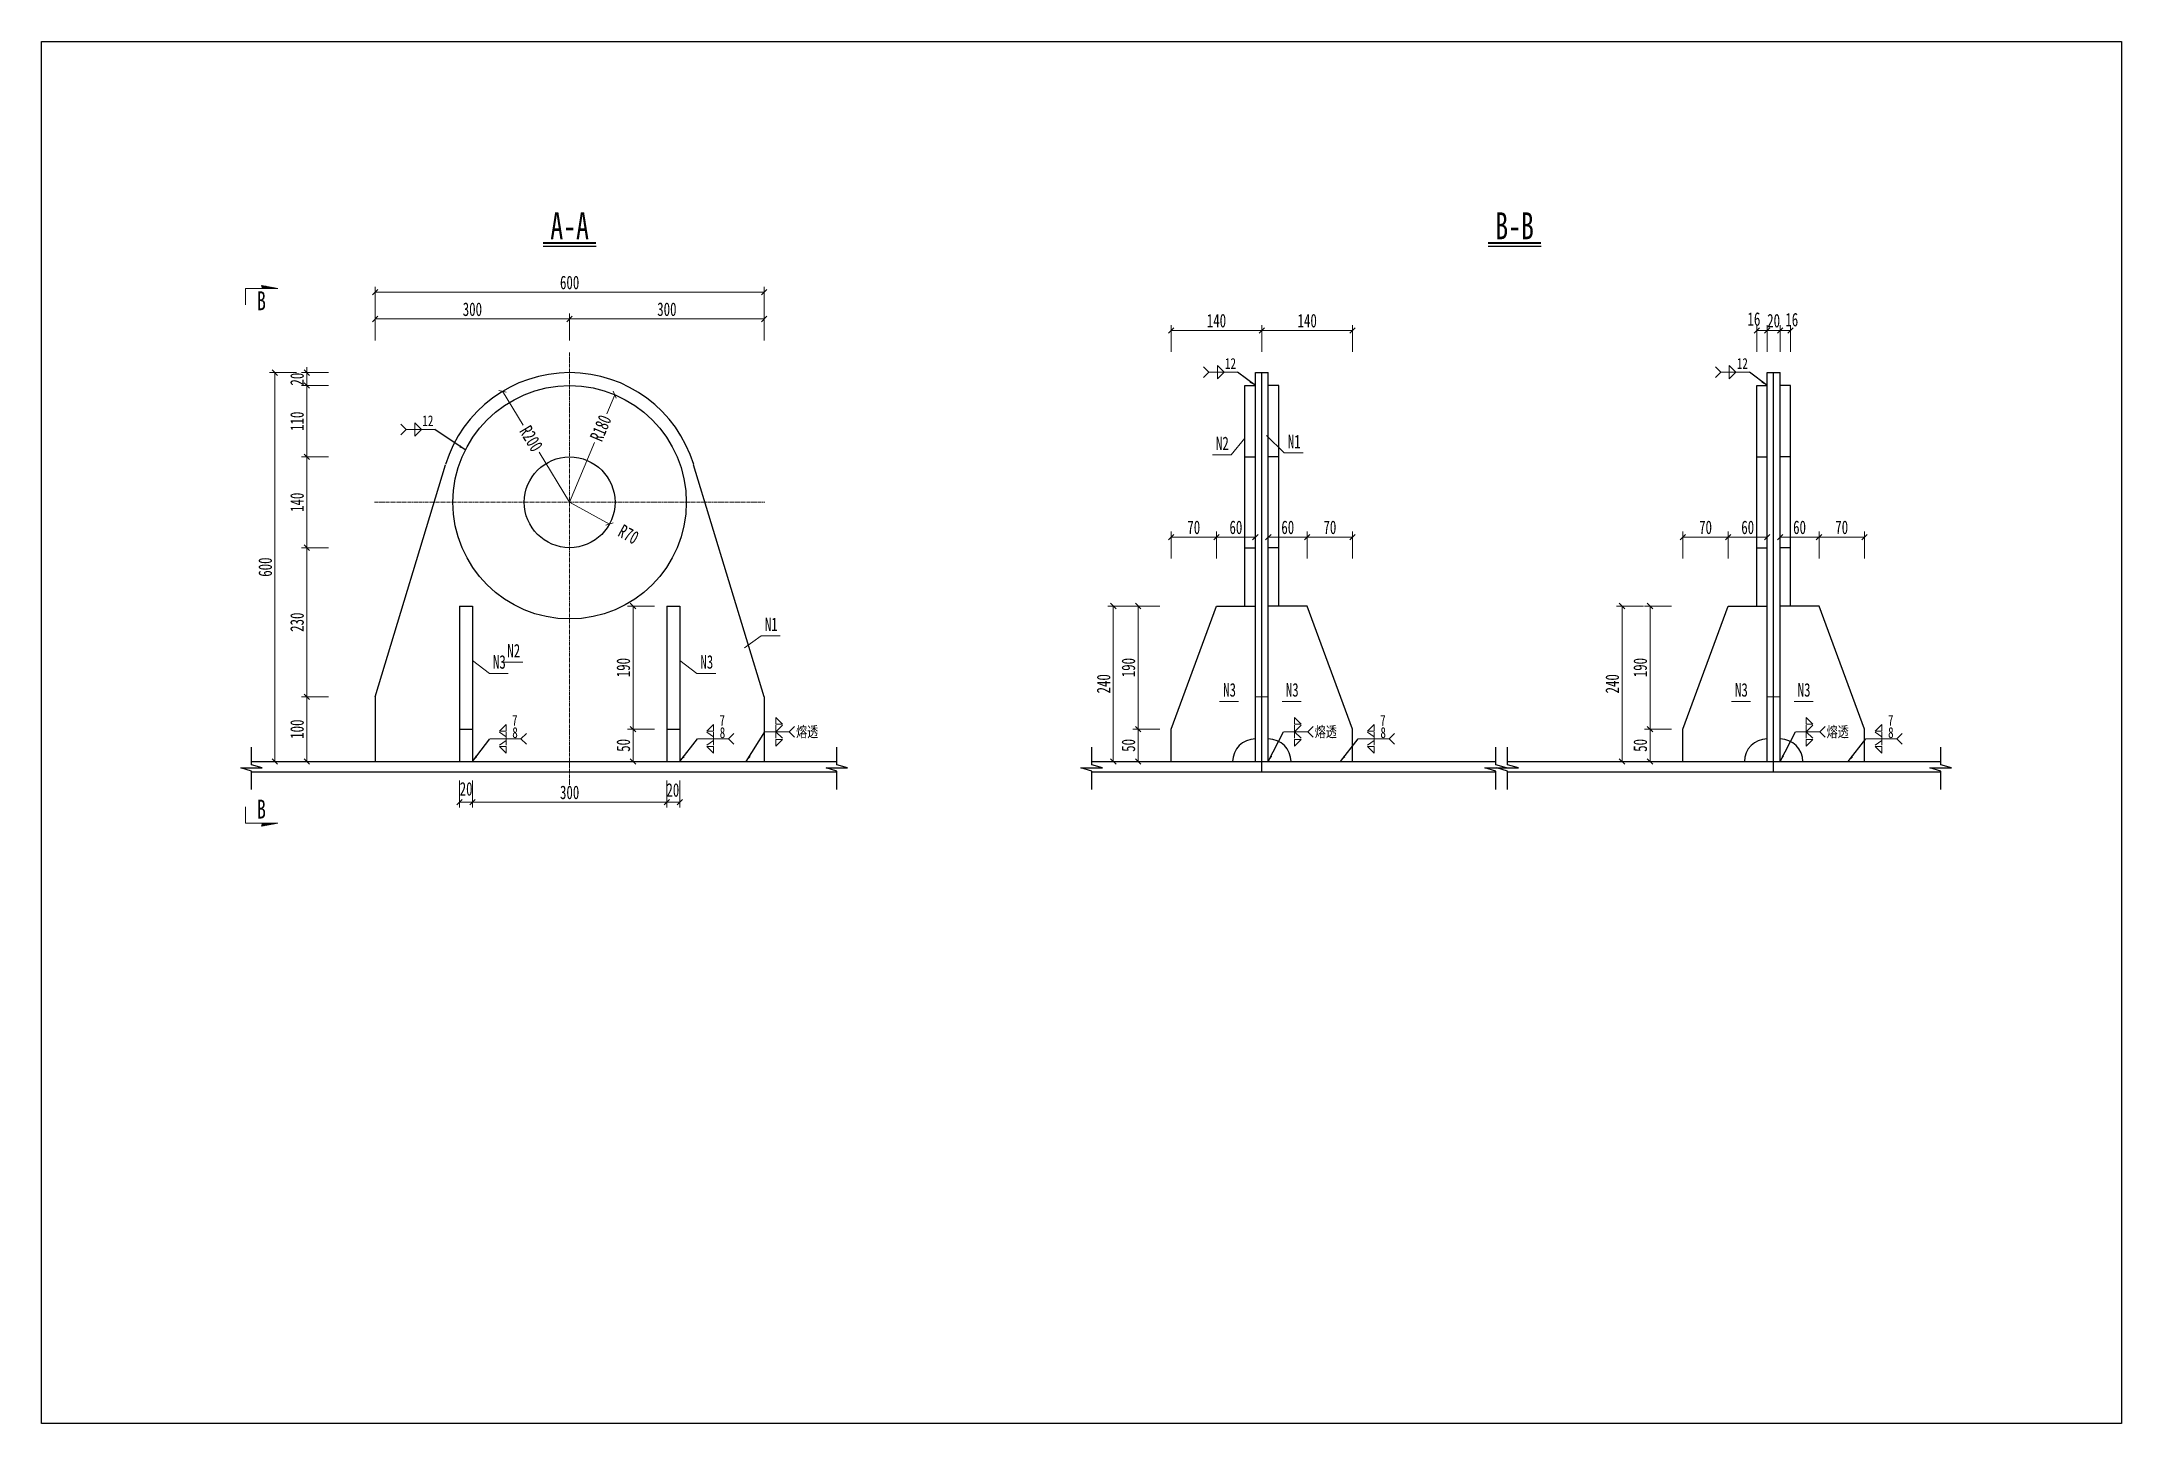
# Model space of a CAD drawing. Header units: millimetres. Extents: x 144887 to 156007, y -97691 to -90952.
# Drawn here: x 144887 to 148095, y -93083 to -90952 of the extents above; entities that cross this region are included whole.
import ezdxf
from ezdxf.enums import TextEntityAlignment as Align

# ---------------------------------------------------------------- set-up
doc = ezdxf.new("R2010")
doc.units = ezdxf.units.MM
doc.linetypes.add('CENTER2', pattern=[28.575, 19.05, -3.175, 3.175, -3.175])
doc.layers.get('Defpoints').update_dxf_attribs({"color": 8})
for name, color, linetype, lineweight in [('Dim', 4, 'Continuous', 15), ('中心线', 2, 'CENTER2', 15), ('文字', 7, 'Continuous', 15), ('标注线及字体', 2, 'Continuous', 15), ('细实线', 4, 'Continuous', 15), ('钢板粗线', 1, 'Continuous', 25), ('钢板细线', 6, 'Continuous', 15)]:
    doc.layers.add(name, color=color, linetype=linetype, lineweight=lineweight)
doc.layers.add('Text', color=4, linetype='Continuous')
doc.styles.add('111', font='', dxfattribs={"width": 0.7})
doc.styles.add('BM_Dim', font='', dxfattribs={"width": 0.85})
doc.styles.add('SMEDI', font='', dxfattribs={"width": 0.75})
doc.styles.get("Standard").update_dxf_attribs({"font": ''})
doc.styles.get('111').set_extended_font_data('仿宋_GB2312')
doc.styles.get('BM_Dim').set_extended_font_data('仿宋_GB2312')
doc.styles.get('SMEDI').set_extended_font_data('仿宋_GB2312')
doc.styles.get('Standard').set_extended_font_data('仿宋_GB2312')
doc.dimstyles.new('200', dxfattribs={"dimscale": 0, "dimtxt": 2.5, "dimasz": 1, "dimexe": 1, "dimexo": 1, "dimgap": 0.6, "dimtad": 1, "dimdec": 0, "dimdsep": 46, "dimtxsty": '111', "dimblk": 'OBLIQUE', "dimcen": 0, "dimclrd": 4, "dimclre": 4, "dimclrt": 4, "dimadec": 1, "dimazin": 2, "dimtfac": 1, "dimtdec": 0, "dimtix": 1, "dimtmove": 2, "dimatfit": 3, "dimfxl": 4, "dimfxlon": 1, "dimtolj": 1, "dimlwd": -1, "dimlwe": -1, "dimarcsym": 0})
doc.dimstyles.new('MSteel_1.0_1.0', dxfattribs={"dimtxt": 3, "dimasz": 1.2, "dimexe": 1, "dimexo": 1, "dimgap": 1, "dimtad": 3, "dimtoh": 1, "dimdec": 0, "dimzin": 0, "dimdsep": 46, "dimtxsty": 'Standard', "dimblk": 'ARCHTICK', "dimcen": 0.09, "dimclrd": 3, "dimclre": 3, "dimadec": 0, "dimazin": 0, "dimtfac": 1, "dimtdec": 4, "dimtofl": 0, "dimtmove": 0, "dimatfit": 3, "dimfxl": 1, "dimtolj": 1, "dimtzin": 0, "dimarcsym": 0})

msp = doc.modelspace()

# ---------------------------------------------------------------- texts
at = {"layer": 'Text', "style": 'SMEDI', "width": 0.75}
for s, height, p in [('12', 16.67, (146712.2, -91448.2)), ('12', 16.67, (147501.7, -91448.2)), ('12', 16.67, (145474, -91536.6)), ('8', 16.7, (145612.7, -92017.7)), ('8', 16.7, (145932.7, -92017.7)), ('8', 16.7, (146951.9, -92017.7)), ('8', 16.7, (147735.1, -92017.7))]:
    msp.add_text(s, height=height, dxfattribs=at).set_placement(p, align=Align.MIDDLE_LEFT)
at = {"layer": '文字', "style": 'BM_Dim', "width": 0.7}
for p in [(145225.7, -91366.1), (145225.7, -92150.3)]:
    msp.add_text('B', height=29.2, dxfattribs=at).set_placement(p, align=Align.CENTER)
for s, p in [('N2', (146708.1, -91588.2)), ('N1', (146819, -91585.3)), ('N1', (146012.3, -91867.2)), ('N2', (145615, -91908)), ('N3', (145592.8, -91925.3)), ('N3', (145912.8, -91925.3)), ('N3', (146719.2, -91968.4)), ('N3', (146815.9, -91968.4)), ('N3', (147508.8, -91968.4)), ('N3', (147605.5, -91968.4))]:
    msp.add_text(s, height=20.83, dxfattribs=at).set_placement(p, align=Align.BOTTOM_CENTER)
at = {"layer": '标注线及字体', "style": '111', "width": 0.7}
for s, p in [('A-A', (145701.2, -91235.8)), ('B-B', (147158.9, -91235.9))]:
    msp.add_text(s, height=41.67, dxfattribs=at).set_placement(p, align=Align.MIDDLE)

# ---------------------------------------------------------------- blocks, each defined once
blk = doc.blocks.new('_Oblique')
at = {"color": 0, "linetype": 'ByBlock', "lineweight": -2}
blk.add_line((-0.5, -0.5), (0.5, 0.5), dxfattribs=at)
blk = doc.blocks.new('*D779')
at = {"layer": 'Defpoints', "color": 0}
for p in [(145701.2, -91379.6), (145701.2, -91462.4), (145401.2, -91962.4)]:
    blk.add_point(p, dxfattribs=at)
at = {"layer": '细实线', "color": 4}
for p, q in [((145401.2, -91412.9), (145401.2, -91371.3)), ((145701.2, -91412.9), (145701.2, -91371.3)), ((145401.2, -91379.6), (145701.2, -91379.6))]:
    blk.add_line(p, q, dxfattribs=at)
at = {"layer": '细实线', "color": 4, "xscale": 8.333333333333332, "yscale": 8.333333333333332, "zscale": 8.333333333333332, "rotation": 180}
blk.add_blockref('_Oblique', (145401.2, -91379.6), dxfattribs=at)
at = {"layer": '细实线', "color": 4, "xscale": 8.333333333333332, "yscale": 8.333333333333332, "zscale": 8.333333333333332}
blk.add_blockref('_Oblique', (145701.2, -91379.6), dxfattribs=at)
at = {"layer": '细实线', "color": 4, "insert": (145551.2, -91364.7), "char_height": 20.83, "attachment_point": 5, "style": '111'}
blk.add_mtext('\\A1;300', dxfattribs=at)
blk = doc.blocks.new('*D780')
at = {"layer": 'Defpoints', "color": 0}
for p in [(145701.2, -91379.6), (145701.2, -91462.4), (146001.2, -91962.4)]:
    blk.add_point(p, dxfattribs=at)
at = {"layer": '细实线', "color": 4}
for p, q in [((145701.2, -91412.9), (145701.2, -91371.3)), ((146001.2, -91412.9), (146001.2, -91371.3)), ((146001.2, -91379.6), (145701.2, -91379.6))]:
    blk.add_line(p, q, dxfattribs=at)
at = {"layer": '细实线', "color": 4, "xscale": 8.333333333333332, "yscale": 8.333333333333332, "zscale": 8.333333333333332, "rotation": 180}
blk.add_blockref('_Oblique', (145701.2, -91379.6), dxfattribs=at)
at = {"layer": '细实线', "color": 4, "xscale": 8.333333333333332, "yscale": 8.333333333333332, "zscale": 8.333333333333332}
blk.add_blockref('_Oblique', (146001.2, -91379.6), dxfattribs=at)
at = {"layer": '细实线', "color": 4, "insert": (145851.2, -91364.7), "char_height": 20.83, "attachment_point": 5, "style": '111'}
blk.add_mtext('\\A1;300', dxfattribs=at)
blk = doc.blocks.new('*D781')
at = {"layer": 'Defpoints', "color": 0}
for p in [(146001.2, -91338.4), (145401.2, -91962.4), (146001.2, -91962.4)]:
    blk.add_point(p, dxfattribs=at)
at = {"layer": '细实线', "color": 4}
for p, q in [((145401.2, -91371.7), (145401.2, -91330)), ((145401.2, -91338.4), (146001.2, -91338.4)), ((146001.2, -91371.7), (146001.2, -91330))]:
    blk.add_line(p, q, dxfattribs=at)
at = {"layer": '细实线', "color": 4, "xscale": 8.333333333333332, "yscale": 8.333333333333332, "zscale": 8.333333333333332, "rotation": 180}
blk.add_blockref('_Oblique', (145401.2, -91338.4), dxfattribs=at)
at = {"layer": '细实线', "color": 4, "xscale": 8.333333333333332, "yscale": 8.333333333333332, "zscale": 8.333333333333332}
blk.add_blockref('_Oblique', (146001.2, -91338.4), dxfattribs=at)
at = {"layer": '细实线', "color": 4, "insert": (145701.2, -91323.4), "char_height": 20.83, "attachment_point": 5, "style": '111'}
blk.add_mtext('\\A1;600', dxfattribs=at)
blk = doc.blocks.new('*D782')
at = {"layer": 'Defpoints', "color": 0}
for p in [(145701.2, -91462.4), (145295.7, -91482.4), (145701.2, -91482.4)]:
    blk.add_point(p, dxfattribs=at)
at = {"layer": '细实线', "color": 4}
for p, q in [((145329.1, -91462.4), (145287.4, -91462.4)), ((145295.7, -91462.4), (145295.7, -91454.1)), ((145295.7, -91462.4), (145295.7, -91482.4)), ((145329.1, -91482.4), (145287.4, -91482.4)), ((145295.7, -91482.4), (145295.7, -91490.8))]:
    blk.add_line(p, q, dxfattribs=at)
at = {"layer": '细实线', "color": 4, "xscale": 8.333333333333332, "yscale": 8.333333333333332, "zscale": 8.333333333333332}
for p, rotation in [((145295.7, -91462.4), 270), ((145295.7, -91482.4), 90)]:
    blk.add_blockref('_Oblique', p, dxfattribs=dict(at, rotation=rotation))
at = {"layer": '细实线', "color": 4, "insert": (145280.8, -91472.4), "char_height": 20.83, "attachment_point": 5, "rotation": 90, "style": '111'}
blk.add_mtext('\\A1;20', dxfattribs=at)
blk = doc.blocks.new('*D783')
at = {"layer": 'Defpoints', "color": 0}
for p in [(145701.2, -91482.4), (145295.7, -91592.4), (145701.2, -91592.4)]:
    blk.add_point(p, dxfattribs=at)
at = {"layer": '细实线', "color": 4}
for p, q in [((145329.1, -91482.4), (145287.4, -91482.4)), ((145295.7, -91482.4), (145295.7, -91592.4)), ((145329.1, -91592.4), (145287.4, -91592.4))]:
    blk.add_line(p, q, dxfattribs=at)
at = {"layer": '细实线', "color": 4, "xscale": 8.333333333333332, "yscale": 8.333333333333332, "zscale": 8.333333333333332}
for p, rotation in [((145295.7, -91482.4), 90), ((145295.7, -91592.4), 270)]:
    blk.add_blockref('_Oblique', p, dxfattribs=dict(at, rotation=rotation))
at = {"layer": '细实线', "color": 4, "insert": (145280.8, -91537.4), "char_height": 20.83, "attachment_point": 5, "rotation": 90, "style": '111'}
blk.add_mtext('\\A1;110', dxfattribs=at)
blk = doc.blocks.new('*D784')
at = {"layer": 'Defpoints', "color": 0}
for p in [(145701.2, -91592.4), (145295.7, -91732.4), (145701.2, -91732.4)]:
    blk.add_point(p, dxfattribs=at)
at = {"layer": '细实线', "color": 4}
for p, q in [((145329.1, -91592.4), (145287.4, -91592.4)), ((145295.7, -91592.4), (145295.7, -91732.4)), ((145329.1, -91732.4), (145287.4, -91732.4))]:
    blk.add_line(p, q, dxfattribs=at)
at = {"layer": '细实线', "color": 4, "xscale": 8.333333333333332, "yscale": 8.333333333333332, "zscale": 8.333333333333332}
for p, rotation in [((145295.7, -91592.4), 90), ((145295.7, -91732.4), 270)]:
    blk.add_blockref('_Oblique', p, dxfattribs=dict(at, rotation=rotation))
at = {"layer": '细实线', "color": 4, "insert": (145280.8, -91662.4), "char_height": 20.83, "attachment_point": 5, "rotation": 90, "style": '111'}
blk.add_mtext('\\A1;140', dxfattribs=at)
blk = doc.blocks.new('*D785')
at = {"layer": 'Defpoints', "color": 0}
for p in [(145701.2, -91732.4), (145295.7, -91962.4), (145401.2, -91962.4)]:
    blk.add_point(p, dxfattribs=at)
at = {"layer": '细实线', "color": 4}
for p, q in [((145329.1, -91732.4), (145287.4, -91732.4)), ((145295.7, -91732.4), (145295.7, -91962.4)), ((145329.1, -91962.4), (145287.4, -91962.4))]:
    blk.add_line(p, q, dxfattribs=at)
at = {"layer": '细实线', "color": 4, "xscale": 8.333333333333332, "yscale": 8.333333333333332, "zscale": 8.333333333333332}
for p, rotation in [((145295.7, -91732.4), 90), ((145295.7, -91962.4), 270)]:
    blk.add_blockref('_Oblique', p, dxfattribs=dict(at, rotation=rotation))
at = {"layer": '细实线', "color": 4, "insert": (145280.8, -91847.4), "char_height": 20.83, "attachment_point": 5, "rotation": 90, "style": '111'}
blk.add_mtext('\\A1;230', dxfattribs=at)
blk = doc.blocks.new('*D786')
at = {"layer": 'Defpoints', "color": 0}
for p in [(145401.2, -91962.4), (145295.7, -92062.4), (145401.2, -92062.4)]:
    blk.add_point(p, dxfattribs=at)
at = {"layer": '细实线', "color": 4}
for p, q in [((145329.1, -91962.4), (145287.4, -91962.4)), ((145295.7, -91962.4), (145295.7, -92062.4)), ((145329.1, -92062.4), (145287.4, -92062.4))]:
    blk.add_line(p, q, dxfattribs=at)
at = {"layer": '细实线', "color": 4, "xscale": 8.333333333333332, "yscale": 8.333333333333332, "zscale": 8.333333333333332}
for p, rotation in [((145295.7, -91962.4), 90), ((145295.7, -92062.4), 270)]:
    blk.add_blockref('_Oblique', p, dxfattribs=dict(at, rotation=rotation))
at = {"layer": '细实线', "color": 4, "insert": (145280.8, -92012.4), "char_height": 20.83, "attachment_point": 5, "rotation": 90, "style": '111'}
blk.add_mtext('\\A1;100', dxfattribs=at)
blk = doc.blocks.new('*D787')
at = {"layer": 'Defpoints', "color": 0}
for p in [(145246.6, -91462.4), (145701.2, -91462.4), (145401.2, -92062.4)]:
    blk.add_point(p, dxfattribs=at)
at = {"layer": '细实线', "color": 4}
for p, q in [((145279.9, -91462.4), (145238.3, -91462.4)), ((145246.6, -92062.4), (145246.6, -91462.4)), ((145279.9, -92062.4), (145238.3, -92062.4))]:
    blk.add_line(p, q, dxfattribs=at)
at = {"layer": '细实线', "color": 4, "xscale": 8.333333333333332, "yscale": 8.333333333333332, "zscale": 8.333333333333332}
for p, rotation in [((145246.6, -91462.4), 90), ((145246.6, -92062.4), 270)]:
    blk.add_blockref('_Oblique', p, dxfattribs=dict(at, rotation=rotation))
at = {"layer": '细实线', "color": 4, "insert": (145231.7, -91762.4), "char_height": 20.83, "attachment_point": 5, "rotation": 90, "style": '111'}
blk.add_mtext('\\A1;600', dxfattribs=at)
blk = doc.blocks.new('*D788')
at = {"layer": 'Defpoints', "color": 0}
for p in [(145851.2, -91822.4), (145799, -92012.4), (145851.2, -92012.4)]:
    blk.add_point(p, dxfattribs=at)
at = {"layer": '细实线', "color": 4}
for p, q in [((145832.3, -91822.4), (145790.6, -91822.4)), ((145799, -91822.4), (145799, -92012.4)), ((145832.3, -92012.4), (145790.6, -92012.4))]:
    blk.add_line(p, q, dxfattribs=at)
at = {"layer": '细实线', "color": 4, "xscale": 8.333333333333332, "yscale": 8.333333333333332, "zscale": 8.333333333333332}
for p, rotation in [((145799, -91822.4), 90), ((145799, -92012.4), 270)]:
    blk.add_blockref('_Oblique', p, dxfattribs=dict(at, rotation=rotation))
at = {"layer": '细实线', "color": 4, "insert": (145784.1, -91917.4), "char_height": 20.83, "attachment_point": 5, "rotation": 90, "style": '111'}
blk.add_mtext('\\A1;190', dxfattribs=at)
blk = doc.blocks.new('*D789')
at = {"layer": 'Defpoints', "color": 0}
for p in [(145851.2, -92012.4), (145799, -92062.4), (145851.2, -92062.4)]:
    blk.add_point(p, dxfattribs=at)
at = {"layer": '细实线', "color": 4}
for p, q in [((145832.3, -92012.4), (145790.6, -92012.4)), ((145799, -92012.4), (145799, -92062.4)), ((145832.3, -92062.4), (145790.6, -92062.4))]:
    blk.add_line(p, q, dxfattribs=at)
at = {"layer": '细实线', "color": 4, "xscale": 8.333333333333332, "yscale": 8.333333333333332, "zscale": 8.333333333333332}
for p, rotation in [((145799, -92012.4), 90), ((145799, -92062.4), 270)]:
    blk.add_blockref('_Oblique', p, dxfattribs=dict(at, rotation=rotation))
at = {"layer": '细实线', "color": 4, "insert": (145784.1, -92037.4), "char_height": 20.83, "attachment_point": 5, "rotation": 90, "style": '111'}
blk.add_mtext('\\A1;50', dxfattribs=at)
blk = doc.blocks.new('*D790')
at = {"layer": 'Defpoints', "color": 0}
for p in [(145551.2, -92062.4), (145851.2, -92062.4), (145851.2, -92124.9)]:
    blk.add_point(p, dxfattribs=at)
at = {"layer": '细实线', "color": 4}
for p, q in [((145551.2, -92091.5), (145551.2, -92133.2)), ((145851.2, -92091.5), (145851.2, -92133.2)), ((145551.2, -92124.9), (145851.2, -92124.9))]:
    blk.add_line(p, q, dxfattribs=at)
at = {"layer": '细实线', "color": 4, "xscale": 8.333333333333332, "yscale": 8.333333333333332, "zscale": 8.333333333333332, "rotation": 180}
blk.add_blockref('_Oblique', (145551.2, -92124.9), dxfattribs=at)
at = {"layer": '细实线', "color": 4, "xscale": 8.333333333333332, "yscale": 8.333333333333332, "zscale": 8.333333333333332}
blk.add_blockref('_Oblique', (145851.2, -92124.9), dxfattribs=at)
at = {"layer": '细实线', "color": 4, "insert": (145701.2, -92110), "char_height": 20.83, "attachment_point": 5, "style": '111'}
blk.add_mtext('\\A1;300', dxfattribs=at)
blk = doc.blocks.new('*D791')
at = {"layer": 'Defpoints', "color": 0}
for p in [(145531.2, -92062.4), (145551.2, -92062.4), (145551.2, -92124.9)]:
    blk.add_point(p, dxfattribs=at)
at = {"layer": '细实线', "color": 4}
for p, q in [((145531.2, -92091.5), (145531.2, -92133.2)), ((145551.2, -92091.5), (145551.2, -92133.2)), ((145531.2, -92124.9), (145551.2, -92124.9))]:
    blk.add_line(p, q, dxfattribs=at)
at = {"layer": '细实线', "color": 4, "xscale": 8.333333333333332, "yscale": 8.333333333333332, "zscale": 8.333333333333332, "rotation": 180}
blk.add_blockref('_Oblique', (145531.2, -92124.9), dxfattribs=at)
at = {"layer": '细实线', "color": 4, "xscale": 8.333333333333332, "yscale": 8.333333333333332, "zscale": 8.333333333333332}
blk.add_blockref('_Oblique', (145551.2, -92124.9), dxfattribs=at)
at = {"layer": '细实线', "color": 4, "insert": (145541.5, -92104.6), "char_height": 20.83, "attachment_point": 5, "style": '111'}
blk.add_mtext('\\A1;20', dxfattribs=at)
blk = doc.blocks.new('*D792')
at = {"layer": 'Defpoints', "color": 0}
for p in [(145851.2, -92062.4), (145871.2, -92062.4), (145871.2, -92124.9)]:
    blk.add_point(p, dxfattribs=at)
at = {"layer": '细实线', "color": 4}
for p, q in [((145851.2, -92091.5), (145851.2, -92133.2)), ((145871.2, -92091.5), (145871.2, -92133.2)), ((145851.2, -92124.9), (145871.2, -92124.9))]:
    blk.add_line(p, q, dxfattribs=at)
at = {"layer": '细实线', "color": 4, "xscale": 8.333333333333332, "yscale": 8.333333333333332, "zscale": 8.333333333333332, "rotation": 180}
blk.add_blockref('_Oblique', (145851.2, -92124.9), dxfattribs=at)
at = {"layer": '细实线', "color": 4, "xscale": 8.333333333333332, "yscale": 8.333333333333332, "zscale": 8.333333333333332}
blk.add_blockref('_Oblique', (145871.2, -92124.9), dxfattribs=at)
at = {"layer": '细实线', "color": 4, "insert": (145860.4, -92106.3), "char_height": 20.83, "attachment_point": 5, "style": '111'}
blk.add_mtext('\\A1;20', dxfattribs=at)
blk = doc.blocks.new('*D793')
at = {"layer": 'Defpoints', "color": 0}
for p in [(145597.8, -91491.2), (145701.2, -91662.4)]:
    blk.add_point(p, dxfattribs=at)
at = {"layer": '细实线', "color": 4}
for p, q in [((145629.4, -91543.5), (145597.8, -91491.2)), ((145654.4, -91584.9), (145701.2, -91662.4))]:
    blk.add_line(p, q, dxfattribs=at)
at = {"layer": '细实线', "color": 4, "xscale": 8.333333333333332, "yscale": 8.333333333333332, "zscale": 8.333333333333332, "rotation": 121.103141992632}
blk.add_blockref('_Oblique', (145597.8, -91491.2), dxfattribs=at)
at = {"layer": '细实线', "color": 4, "insert": (145641.9, -91564.2), "char_height": 20.83, "attachment_point": 5, "rotation": 301.1031, "style": '111'}
blk.add_mtext('\\A1;R200', dxfattribs=at)
blk = doc.blocks.new('*D794')
at = {"layer": 'Defpoints', "color": 0}
for p in [(145770.8, -91496.4), (145701.2, -91662.4)]:
    blk.add_point(p, dxfattribs=at)
at = {"layer": '细实线', "color": 4}
for p, q in [((145758.5, -91525.7), (145770.8, -91496.4)), ((145739.8, -91570.3), (145701.2, -91662.4))]:
    blk.add_line(p, q, dxfattribs=at)
at = {"layer": '细实线', "color": 4, "xscale": 8.333333333333332, "yscale": 8.333333333333332, "zscale": 8.333333333333332, "rotation": 67.2408725067901}
blk.add_blockref('_Oblique', (145770.8, -91496.4), dxfattribs=at)
at = {"layer": '细实线', "color": 4, "insert": (145749.2, -91548), "char_height": 20.83, "attachment_point": 5, "rotation": 67.2409, "style": '111'}
blk.add_mtext('\\A1;R180', dxfattribs=at)
blk = doc.blocks.new('*D795')
at = {"layer": 'Defpoints', "color": 0}
for p in [(145701.2, -91662.4), (145762.6, -91695.9)]:
    blk.add_point(p, dxfattribs=at)
at = {"layer": '细实线', "color": 4}
for p, q in [((145762.6, -91695.9), (145701.2, -91662.4)), ((145701.2, -91662.4), (145762.6, -91695.9))]:
    blk.add_line(p, q, dxfattribs=at)
at = {"layer": '细实线', "color": 4, "xscale": 8.333333333333332, "yscale": 8.333333333333332, "zscale": 8.333333333333332, "rotation": 331.4424773005495}
blk.add_blockref('_Oblique', (145762.6, -91695.9), dxfattribs=at)
at = {"layer": '细实线', "color": 4, "insert": (145792.1, -91711.9), "char_height": 20.83, "attachment_point": 5, "rotation": 331.4425, "style": '111'}
blk.add_mtext('\\A1;R70', dxfattribs=at)
blk = doc.blocks.new('*D796')
at = {"layer": 'Defpoints', "color": 0}
for p in [(146629, -91397.2), (146629, -92062.4), (146769, -92062.4)]:
    blk.add_point(p, dxfattribs=at)
at = {"layer": '细实线', "color": 4}
for p, q in [((146629, -91430.5), (146629, -91388.9)), ((146769, -91397.2), (146629, -91397.2)), ((146769, -91430.5), (146769, -91388.9))]:
    blk.add_line(p, q, dxfattribs=at)
at = {"layer": '细实线', "color": 4, "xscale": 8.333333333333332, "yscale": 8.333333333333332, "zscale": 8.333333333333332, "rotation": 180}
blk.add_blockref('_Oblique', (146629, -91397.2), dxfattribs=at)
at = {"layer": '细实线', "color": 4, "xscale": 8.333333333333332, "yscale": 8.333333333333332, "zscale": 8.333333333333332}
blk.add_blockref('_Oblique', (146769, -91397.2), dxfattribs=at)
at = {"layer": '细实线', "color": 4, "insert": (146699, -91382.3), "char_height": 20.83, "attachment_point": 5, "style": '111'}
blk.add_mtext('\\A1;140', dxfattribs=at)
blk = doc.blocks.new('*D797')
at = {"layer": 'Defpoints', "color": 0}
for p in [(146909, -91397.2), (146769, -92062.4), (146909, -92062.4)]:
    blk.add_point(p, dxfattribs=at)
at = {"layer": '细实线', "color": 4}
for p, q in [((146769, -91430.5), (146769, -91388.9)), ((146769, -91397.2), (146909, -91397.2)), ((146909, -91430.5), (146909, -91388.9))]:
    blk.add_line(p, q, dxfattribs=at)
at = {"layer": '细实线', "color": 4, "xscale": 8.333333333333332, "yscale": 8.333333333333332, "zscale": 8.333333333333332, "rotation": 180}
blk.add_blockref('_Oblique', (146769, -91397.2), dxfattribs=at)
at = {"layer": '细实线', "color": 4, "xscale": 8.333333333333332, "yscale": 8.333333333333332, "zscale": 8.333333333333332}
blk.add_blockref('_Oblique', (146909, -91397.2), dxfattribs=at)
at = {"layer": '细实线', "color": 4, "insert": (146839, -91382.3), "char_height": 20.83, "attachment_point": 5, "style": '111'}
blk.add_mtext('\\A1;140', dxfattribs=at)
blk = doc.blocks.new('*D798')
at = {"layer": 'Defpoints', "color": 0}
for p in [(146699, -91716), (146699, -91822.4), (146759, -91822.4)]:
    blk.add_point(p, dxfattribs=at)
at = {"layer": '细实线', "color": 4}
for p, q in [((146699, -91749.3), (146699, -91707.7)), ((146759, -91716), (146699, -91716)), ((146759, -91749.3), (146759, -91707.7))]:
    blk.add_line(p, q, dxfattribs=at)
at = {"layer": '细实线', "color": 4, "xscale": 8.333333333333332, "yscale": 8.333333333333332, "zscale": 8.333333333333332, "rotation": 180}
blk.add_blockref('_Oblique', (146699, -91716), dxfattribs=at)
at = {"layer": '细实线', "color": 4, "xscale": 8.333333333333332, "yscale": 8.333333333333332, "zscale": 8.333333333333332}
blk.add_blockref('_Oblique', (146759, -91716), dxfattribs=at)
at = {"layer": '细实线', "color": 4, "insert": (146729, -91701.1), "char_height": 20.83, "attachment_point": 5, "style": '111'}
blk.add_mtext('\\A1;60', dxfattribs=at)
blk = doc.blocks.new('*D799')
at = {"layer": 'Defpoints', "color": 0}
for p in [(146629, -91716), (146699, -91822.4), (146629, -92012.4)]:
    blk.add_point(p, dxfattribs=at)
at = {"layer": '细实线', "color": 4}
for p, q in [((146629, -91749.3), (146629, -91707.7)), ((146699, -91716), (146629, -91716)), ((146699, -91749.3), (146699, -91707.7))]:
    blk.add_line(p, q, dxfattribs=at)
at = {"layer": '细实线', "color": 4, "xscale": 8.333333333333332, "yscale": 8.333333333333332, "zscale": 8.333333333333332, "rotation": 180}
blk.add_blockref('_Oblique', (146629, -91716), dxfattribs=at)
at = {"layer": '细实线', "color": 4, "xscale": 8.333333333333332, "yscale": 8.333333333333332, "zscale": 8.333333333333332}
blk.add_blockref('_Oblique', (146699, -91716), dxfattribs=at)
at = {"layer": '细实线', "color": 4, "insert": (146664, -91701.1), "char_height": 20.83, "attachment_point": 5, "style": '111'}
blk.add_mtext('\\A1;70', dxfattribs=at)
blk = doc.blocks.new('*D800')
at = {"layer": 'Defpoints', "color": 0}
for p in [(146839, -91716), (146779, -91822.4), (146839, -91822.4)]:
    blk.add_point(p, dxfattribs=at)
at = {"layer": '细实线', "color": 4}
for p, q in [((146779, -91749.3), (146779, -91707.7)), ((146779, -91716), (146839, -91716)), ((146839, -91749.3), (146839, -91707.7))]:
    blk.add_line(p, q, dxfattribs=at)
at = {"layer": '细实线', "color": 4, "xscale": 8.333333333333332, "yscale": 8.333333333333332, "zscale": 8.333333333333332, "rotation": 180}
blk.add_blockref('_Oblique', (146779, -91716), dxfattribs=at)
at = {"layer": '细实线', "color": 4, "xscale": 8.333333333333332, "yscale": 8.333333333333332, "zscale": 8.333333333333332}
blk.add_blockref('_Oblique', (146839, -91716), dxfattribs=at)
at = {"layer": '细实线', "color": 4, "insert": (146809, -91701.1), "char_height": 20.83, "attachment_point": 5, "style": '111'}
blk.add_mtext('\\A1;60', dxfattribs=at)
blk = doc.blocks.new('*D801')
at = {"layer": 'Defpoints', "color": 0}
for p in [(146909, -91716), (146839, -91822.4), (146909, -92012.4)]:
    blk.add_point(p, dxfattribs=at)
at = {"layer": '细实线', "color": 4}
for p, q in [((146839, -91749.3), (146839, -91707.7)), ((146839, -91716), (146909, -91716)), ((146909, -91749.3), (146909, -91707.7))]:
    blk.add_line(p, q, dxfattribs=at)
at = {"layer": '细实线', "color": 4, "xscale": 8.333333333333332, "yscale": 8.333333333333332, "zscale": 8.333333333333332, "rotation": 180}
blk.add_blockref('_Oblique', (146839, -91716), dxfattribs=at)
at = {"layer": '细实线', "color": 4, "xscale": 8.333333333333332, "yscale": 8.333333333333332, "zscale": 8.333333333333332}
blk.add_blockref('_Oblique', (146909, -91716), dxfattribs=at)
at = {"layer": '细实线', "color": 4, "insert": (146874, -91701.1), "char_height": 20.83, "attachment_point": 5, "style": '111'}
blk.add_mtext('\\A1;70', dxfattribs=at)
blk = doc.blocks.new('*D802')
at = {"layer": 'Defpoints', "color": 0}
for p in [(146699, -91822.4), (146578.2, -92012.4), (146629, -92012.4)]:
    blk.add_point(p, dxfattribs=at)
at = {"layer": '细实线', "color": 4}
for p, q in [((146611.5, -91822.4), (146569.9, -91822.4)), ((146578.2, -91822.4), (146578.2, -92012.4)), ((146611.5, -92012.4), (146569.9, -92012.4))]:
    blk.add_line(p, q, dxfattribs=at)
at = {"layer": '细实线', "color": 4, "xscale": 8.333333333333332, "yscale": 8.333333333333332, "zscale": 8.333333333333332}
for p, rotation in [((146578.2, -91822.4), 90), ((146578.2, -92012.4), 270)]:
    blk.add_blockref('_Oblique', p, dxfattribs=dict(at, rotation=rotation))
at = {"layer": '细实线', "color": 4, "insert": (146563.3, -91917.4), "char_height": 20.83, "attachment_point": 5, "rotation": 90, "style": '111'}
blk.add_mtext('\\A1;190', dxfattribs=at)
blk = doc.blocks.new('*D803')
at = {"layer": 'Defpoints', "color": 0}
for p in [(146629, -92012.4), (146578.2, -92062.4), (146629, -92062.4)]:
    blk.add_point(p, dxfattribs=at)
at = {"layer": '细实线', "color": 4}
for p, q in [((146611.5, -92012.4), (146569.9, -92012.4)), ((146578.2, -92012.4), (146578.2, -92062.4)), ((146611.5, -92062.4), (146569.9, -92062.4))]:
    blk.add_line(p, q, dxfattribs=at)
at = {"layer": '细实线', "color": 4, "xscale": 8.333333333333332, "yscale": 8.333333333333332, "zscale": 8.333333333333332}
for p, rotation in [((146578.2, -92012.4), 90), ((146578.2, -92062.4), 270)]:
    blk.add_blockref('_Oblique', p, dxfattribs=dict(at, rotation=rotation))
at = {"layer": '细实线', "color": 4, "insert": (146563.3, -92037.4), "char_height": 20.83, "attachment_point": 5, "rotation": 90, "style": '111'}
blk.add_mtext('\\A1;50', dxfattribs=at)
blk = doc.blocks.new('*D804')
at = {"layer": 'Defpoints', "color": 0}
for p in [(146539.9, -91822.4), (146699, -91822.4), (146629, -92062.4)]:
    blk.add_point(p, dxfattribs=at)
at = {"layer": '细实线', "color": 4}
for p, q in [((146573.2, -91822.4), (146531.6, -91822.4)), ((146539.9, -92062.4), (146539.9, -91822.4)), ((146573.2, -92062.4), (146531.6, -92062.4))]:
    blk.add_line(p, q, dxfattribs=at)
at = {"layer": '细实线', "color": 4, "xscale": 8.333333333333332, "yscale": 8.333333333333332, "zscale": 8.333333333333332}
for p, rotation in [((146539.9, -91822.4), 90), ((146539.9, -92062.4), 270)]:
    blk.add_blockref('_Oblique', p, dxfattribs=dict(at, rotation=rotation))
at = {"layer": '细实线', "color": 4, "insert": (146525, -91942.4), "char_height": 20.83, "attachment_point": 5, "rotation": 90, "style": '111'}
blk.add_mtext('\\A1;240', dxfattribs=at)
blk = doc.blocks.new('*D805')
at = {"layer": 'Defpoints', "color": 0}
for p in [(147548.5, -91397.2), (147548.5, -91482.4), (147568.5, -91482.4)]:
    blk.add_point(p, dxfattribs=at)
at = {"layer": '细实线', "color": 4}
for p, q in [((147548.5, -91397.2), (147540.2, -91397.2)), ((147548.5, -91430.5), (147548.5, -91388.9)), ((147568.5, -91397.2), (147548.5, -91397.2)), ((147568.5, -91430.5), (147568.5, -91388.9)), ((147568.5, -91397.2), (147576.8, -91397.2))]:
    blk.add_line(p, q, dxfattribs=at)
at = {"layer": '细实线', "color": 4, "xscale": 8.333333333333332, "yscale": 8.333333333333332, "zscale": 8.333333333333332}
blk.add_blockref('_Oblique', (147548.5, -91397.2), dxfattribs=at)
at = {"layer": '细实线', "color": 4, "xscale": 8.333333333333332, "yscale": 8.333333333333332, "zscale": 8.333333333333332, "rotation": 180}
blk.add_blockref('_Oblique', (147568.5, -91397.2), dxfattribs=at)
at = {"layer": '细实线', "color": 4, "insert": (147558.5, -91382.3), "char_height": 20.83, "attachment_point": 5, "style": '111'}
blk.add_mtext('\\A1;20', dxfattribs=at)
blk = doc.blocks.new('*D806')
at = {"layer": 'Defpoints', "color": 0}
for p in [(147584.5, -91397.2), (147568.5, -91482.4), (147584.5, -91482.4)]:
    blk.add_point(p, dxfattribs=at)
at = {"layer": '细实线', "color": 4}
for p, q in [((147568.5, -91430.5), (147568.5, -91388.9)), ((147568.5, -91397.2), (147584.5, -91397.2)), ((147584.5, -91430.5), (147584.5, -91388.9))]:
    blk.add_line(p, q, dxfattribs=at)
at = {"layer": '细实线', "color": 4, "xscale": 8.333333333333332, "yscale": 8.333333333333332, "zscale": 8.333333333333332, "rotation": 180}
blk.add_blockref('_Oblique', (147568.5, -91397.2), dxfattribs=at)
at = {"layer": '细实线', "color": 4, "xscale": 8.333333333333332, "yscale": 8.333333333333332, "zscale": 8.333333333333332}
blk.add_blockref('_Oblique', (147584.5, -91397.2), dxfattribs=at)
at = {"layer": '细实线', "color": 4, "insert": (147586.5, -91380.7), "char_height": 20.83, "attachment_point": 5, "style": '111'}
blk.add_mtext('\\A1;16', dxfattribs=at)
blk = doc.blocks.new('*D807')
at = {"layer": 'Defpoints', "color": 0}
for p in [(147488.5, -91716), (147488.5, -91822.4), (147548.5, -91822.4)]:
    blk.add_point(p, dxfattribs=at)
at = {"layer": '细实线', "color": 4}
for p, q in [((147488.5, -91749.3), (147488.5, -91707.7)), ((147548.5, -91716), (147488.5, -91716)), ((147548.5, -91749.3), (147548.5, -91707.7))]:
    blk.add_line(p, q, dxfattribs=at)
at = {"layer": '细实线', "color": 4, "xscale": 8.333333333333332, "yscale": 8.333333333333332, "zscale": 8.333333333333332, "rotation": 180}
blk.add_blockref('_Oblique', (147488.5, -91716), dxfattribs=at)
at = {"layer": '细实线', "color": 4, "xscale": 8.333333333333332, "yscale": 8.333333333333332, "zscale": 8.333333333333332}
blk.add_blockref('_Oblique', (147548.5, -91716), dxfattribs=at)
at = {"layer": '细实线', "color": 4, "insert": (147518.5, -91701.1), "char_height": 20.83, "attachment_point": 5, "style": '111'}
blk.add_mtext('\\A1;60', dxfattribs=at)
blk = doc.blocks.new('*D808')
at = {"layer": 'Defpoints', "color": 0}
for p in [(147418.5, -91716), (147488.5, -91822.4), (147418.5, -92012.4)]:
    blk.add_point(p, dxfattribs=at)
at = {"layer": '细实线', "color": 4}
for p, q in [((147418.5, -91749.3), (147418.5, -91707.7)), ((147488.5, -91716), (147418.5, -91716)), ((147488.5, -91749.3), (147488.5, -91707.7))]:
    blk.add_line(p, q, dxfattribs=at)
at = {"layer": '细实线', "color": 4, "xscale": 8.333333333333332, "yscale": 8.333333333333332, "zscale": 8.333333333333332, "rotation": 180}
blk.add_blockref('_Oblique', (147418.5, -91716), dxfattribs=at)
at = {"layer": '细实线', "color": 4, "xscale": 8.333333333333332, "yscale": 8.333333333333332, "zscale": 8.333333333333332}
blk.add_blockref('_Oblique', (147488.5, -91716), dxfattribs=at)
at = {"layer": '细实线', "color": 4, "insert": (147453.5, -91701.1), "char_height": 20.83, "attachment_point": 5, "style": '111'}
blk.add_mtext('\\A1;70', dxfattribs=at)
blk = doc.blocks.new('*D809')
at = {"layer": 'Defpoints', "color": 0}
for p in [(147628.5, -91716), (147568.5, -91822.4), (147628.5, -91822.4)]:
    blk.add_point(p, dxfattribs=at)
at = {"layer": '细实线', "color": 4}
for p, q in [((147568.5, -91749.3), (147568.5, -91707.7)), ((147568.5, -91716), (147628.5, -91716)), ((147628.5, -91749.3), (147628.5, -91707.7))]:
    blk.add_line(p, q, dxfattribs=at)
at = {"layer": '细实线', "color": 4, "xscale": 8.333333333333332, "yscale": 8.333333333333332, "zscale": 8.333333333333332, "rotation": 180}
blk.add_blockref('_Oblique', (147568.5, -91716), dxfattribs=at)
at = {"layer": '细实线', "color": 4, "xscale": 8.333333333333332, "yscale": 8.333333333333332, "zscale": 8.333333333333332}
blk.add_blockref('_Oblique', (147628.5, -91716), dxfattribs=at)
at = {"layer": '细实线', "color": 4, "insert": (147598.5, -91701.1), "char_height": 20.83, "attachment_point": 5, "style": '111'}
blk.add_mtext('\\A1;60', dxfattribs=at)
blk = doc.blocks.new('*D810')
at = {"layer": 'Defpoints', "color": 0}
for p in [(147698.5, -91716), (147628.5, -91822.4), (147698.5, -92012.4)]:
    blk.add_point(p, dxfattribs=at)
at = {"layer": '细实线', "color": 4}
for p, q in [((147628.5, -91749.3), (147628.5, -91707.7)), ((147628.5, -91716), (147698.5, -91716)), ((147698.5, -91749.3), (147698.5, -91707.7))]:
    blk.add_line(p, q, dxfattribs=at)
at = {"layer": '细实线', "color": 4, "xscale": 8.333333333333332, "yscale": 8.333333333333332, "zscale": 8.333333333333332, "rotation": 180}
blk.add_blockref('_Oblique', (147628.5, -91716), dxfattribs=at)
at = {"layer": '细实线', "color": 4, "xscale": 8.333333333333332, "yscale": 8.333333333333332, "zscale": 8.333333333333332}
blk.add_blockref('_Oblique', (147698.5, -91716), dxfattribs=at)
at = {"layer": '细实线', "color": 4, "insert": (147663.5, -91701.1), "char_height": 20.83, "attachment_point": 5, "style": '111'}
blk.add_mtext('\\A1;70', dxfattribs=at)
blk = doc.blocks.new('*D811')
at = {"layer": 'Defpoints', "color": 0}
for p in [(147488.5, -91822.4), (147367.8, -92012.4), (147418.5, -92012.4)]:
    blk.add_point(p, dxfattribs=at)
at = {"layer": '细实线', "color": 4}
for p, q in [((147401.1, -91822.4), (147359.4, -91822.4)), ((147367.8, -91822.4), (147367.8, -92012.4)), ((147401.1, -92012.4), (147359.4, -92012.4))]:
    blk.add_line(p, q, dxfattribs=at)
at = {"layer": '细实线', "color": 4, "xscale": 8.333333333333332, "yscale": 8.333333333333332, "zscale": 8.333333333333332}
for p, rotation in [((147367.8, -91822.4), 90), ((147367.8, -92012.4), 270)]:
    blk.add_blockref('_Oblique', p, dxfattribs=dict(at, rotation=rotation))
at = {"layer": '细实线', "color": 4, "insert": (147352.8, -91917.4), "char_height": 20.83, "attachment_point": 5, "rotation": 90, "style": '111'}
blk.add_mtext('\\A1;190', dxfattribs=at)
blk = doc.blocks.new('*D812')
at = {"layer": 'Defpoints', "color": 0}
for p in [(147418.5, -92012.4), (147367.8, -92062.4), (147418.5, -92062.4)]:
    blk.add_point(p, dxfattribs=at)
at = {"layer": '细实线', "color": 4}
for p, q in [((147401.1, -92012.4), (147359.4, -92012.4)), ((147367.8, -92012.4), (147367.8, -92062.4)), ((147401.1, -92062.4), (147359.4, -92062.4))]:
    blk.add_line(p, q, dxfattribs=at)
at = {"layer": '细实线', "color": 4, "xscale": 8.333333333333332, "yscale": 8.333333333333332, "zscale": 8.333333333333332}
for p, rotation in [((147367.8, -92012.4), 90), ((147367.8, -92062.4), 270)]:
    blk.add_blockref('_Oblique', p, dxfattribs=dict(at, rotation=rotation))
at = {"layer": '细实线', "color": 4, "insert": (147352.8, -92037.4), "char_height": 20.83, "attachment_point": 5, "rotation": 90, "style": '111'}
blk.add_mtext('\\A1;50', dxfattribs=at)
blk = doc.blocks.new('*D813')
at = {"layer": 'Defpoints', "color": 0}
for p in [(147324.6, -91822.4), (147488.5, -91822.4), (147418.5, -92062.4)]:
    blk.add_point(p, dxfattribs=at)
at = {"layer": '细实线', "color": 4}
for p, q in [((147358, -91822.4), (147316.3, -91822.4)), ((147324.6, -92062.4), (147324.6, -91822.4)), ((147358, -92062.4), (147316.3, -92062.4))]:
    blk.add_line(p, q, dxfattribs=at)
at = {"layer": '细实线', "color": 4, "xscale": 8.333333333333332, "yscale": 8.333333333333332, "zscale": 8.333333333333332}
for p, rotation in [((147324.6, -91822.4), 90), ((147324.6, -92062.4), 270)]:
    blk.add_blockref('_Oblique', p, dxfattribs=dict(at, rotation=rotation))
at = {"layer": '细实线', "color": 4, "insert": (147309.7, -91942.4), "char_height": 20.83, "attachment_point": 5, "rotation": 90, "style": '111'}
blk.add_mtext('\\A1;240', dxfattribs=at)
blk = doc.blocks.new('*D814')
at = {"layer": 'Defpoints', "color": 0}
for p in [(147532.5, -91397.2), (147532.5, -91482.4), (147548.5, -91482.4)]:
    blk.add_point(p, dxfattribs=at)
at = {"layer": '细实线', "color": 4}
for p, q in [((147532.5, -91430.5), (147532.5, -91388.9)), ((147548.5, -91397.2), (147532.5, -91397.2)), ((147548.5, -91430.5), (147548.5, -91388.9))]:
    blk.add_line(p, q, dxfattribs=at)
at = {"layer": '细实线', "color": 4, "xscale": 8.333333333333332, "yscale": 8.333333333333332, "zscale": 8.333333333333332, "rotation": 180}
blk.add_blockref('_Oblique', (147532.5, -91397.2), dxfattribs=at)
at = {"layer": '细实线', "color": 4, "xscale": 8.333333333333332, "yscale": 8.333333333333332, "zscale": 8.333333333333332}
blk.add_blockref('_Oblique', (147548.5, -91397.2), dxfattribs=at)
at = {"layer": '细实线', "color": 4, "insert": (147528.1, -91379.8), "char_height": 20.83, "attachment_point": 5, "style": '111'}
blk.add_mtext('\\A1;16', dxfattribs=at)
blk = doc.blocks.new('剖面箭头')
at = {"ltscale": 10}
h = blk.add_hatch(dxfattribs=at)
h.set_pattern_fill('ANSI31', color=2, style=0)
h.set_pattern_definition([(45, (-182.99888, -777.8594), (-0.088388348, 0.088388348), [])])
h.paths.add_polyline_path([(6, -3), (3.15, -3), (3, -3.6)])
at = {"color": 3, "ltscale": 10}
blk.add_line((0, 0), (0, -3), dxfattribs=at)
at = {"color": 2, "ltscale": 10}
for p, q in [((0, -3), (6, -3)), ((6, -3), (3, -3.6)), ((3, -3.6), (3.15, -3))]:
    blk.add_line(p, q, dxfattribs=at)
blk = doc.blocks.new('全融透1')
at = {"layer": 'Dim'}
blk.add_line((0, 0), (4.48, 0), dxfattribs=at)
for points in [[(2, 2.65), (2, 1.41), (3.23, 1.41)], [(2, -2.65), (2, -1.41), (3.23, -1.41)]]:
    blk.add_lwpolyline(points, close=True, dxfattribs=at)
for points in [[(3.23, 1.21), (2, 0), (2, 1.21)], [(3.23, -1.21), (2, 0), (2, -1.21)], [(5.48, 1), (4.48, 0), (5.48, -1)]]:
    blk.add_lwpolyline(points, dxfattribs=at)
at = {"layer": 'Text', "style": 'SMEDI', "width": 0.75}
blk.add_text('熔透', height=2, dxfattribs=at).set_placement((5.77, 0), align=Align.MIDDLE_LEFT)
blk = doc.blocks.new('_ArchTick')
at = {"color": 0, "linetype": 'ByBlock', "const_width": 0.15}
blk.add_lwpolyline([(-0.5, -0.5), (0.5, 0.5)], dxfattribs=at)
blk = doc.blocks.new('半融透1')
at = {"layer": 'Dim'}
for p, q in [((0.03, 0), (5.74, 0)), ((2.98, 0.34), (1.75, 1.21)), ((2.98, -0.34), (1.75, -1.21))]:
    blk.add_line(p, q, dxfattribs=at)
for points in [[(1.75, 1.41), (2.98, 1.41), (2.98, 2.65)], [(1.75, -1.41), (2.98, -1.41), (2.98, -2.65)]]:
    blk.add_lwpolyline(points, close=True, dxfattribs=at)
for points in [[(2.98, -1.21), (2.98, 0), (2.98, 1.21)], [(6.74, -1), (5.74, 0), (6.74, 1)]]:
    blk.add_lwpolyline(points, dxfattribs=at)
at = {"layer": 'Text', "style": 'SMEDI', "width": 0.75}
blk.add_text('7', height=2, dxfattribs=at).set_placement((4.09, 3.42), align=Align.MIDDLE_LEFT)
blk = doc.blocks.new('角焊缝1')
at = {"layer": 'Dim'}
blk.add_line((-3101.17, 370.22), (-3106.48, 370.22), dxfattribs=at)
blk.add_lwpolyline([(-3107.48, 369.22), (-3106.48, 370.22), (-3107.48, 371.22)], dxfattribs=at)
blk.add_lwpolyline([(-3104.91, 371.45), (-3104.91, 368.99), (-3103.68, 370.22)], close=True, dxfattribs=at)

# ---------------------------------------------------------------- dimensions: what is measured, and where the dimension line sits
at = {"layer": '细实线'}
for base, p1, p2, picture, middle in [((146001.2, -91338.4), (145401.2, -91962.4), (146001.2, -91962.4), '*D781', (145701.2, -91323.4)), ((145701.2, -91379.6), (145401.2, -91962.4), (145701.2, -91462.4), '*D779', (145551.2, -91364.7)), ((146629, -91397.2), (146769, -92062.4), (146629, -92062.4), '*D796', (146699, -91382.3)), ((146909, -91397.2), (146769, -92062.4), (146909, -92062.4), '*D797', (146839, -91382.3)), ((147548.5, -91397.2), (147568.5, -91482.4), (147548.5, -91482.4), '*D805', (147558.5, -91382.3)), ((146629, -91716), (146699, -91822.4), (146629, -92012.4), '*D799', (146664, -91701.1)), ((146699, -91716), (146759, -91822.4), (146699, -91822.4), '*D798', (146729, -91701.1)), ((147418.5, -91716), (147488.5, -91822.4), (147418.5, -92012.4), '*D808', (147453.5, -91701.1)), ((147488.5, -91716), (147548.5, -91822.4), (147488.5, -91822.4), '*D807', (147518.5, -91701.1)), ((145851.2, -92124.9), (145551.2, -92062.4), (145851.2, -92062.4), '*D790', (145701.2, -92110))]:
    dim = msp.add_linear_dim(base=base, p1=p1, p2=p2, dimstyle='200', override={"dimscale": 8.333333}, dxfattribs=at)
    dim.commit()
    dim.dimension.update_dxf_attribs({"geometry": picture, "text_midpoint": middle})
for base, p1, p2, angle, picture, middle in [((145701.2, -91379.6), (146001.2, -91962.4), (145701.2, -91462.4), 180, '*D780', (145851.2, -91364.7)), ((145246.6, -91462.4), (145401.2, -92062.4), (145701.2, -91462.4), 90, '*D787', (145231.7, -91762.4)), ((145295.7, -91482.4), (145701.2, -91462.4), (145701.2, -91482.4), 90, '*D782', (145280.8, -91472.4)), ((145295.7, -91592.4), (145701.2, -91482.4), (145701.2, -91592.4), 90, '*D783', (145280.8, -91537.4)), ((145295.7, -91732.4), (145701.2, -91592.4), (145701.2, -91732.4), 90, '*D784', (145280.8, -91662.4)), ((146839, -91716), (146779, -91822.4), (146839, -91822.4), 180, '*D800', (146809, -91701.1)), ((146909, -91716), (146839, -91822.4), (146909, -92012.4), 180, '*D801', (146874, -91701.1)), ((147628.5, -91716), (147568.5, -91822.4), (147628.5, -91822.4), 180, '*D809', (147598.5, -91701.1)), ((147698.5, -91716), (147628.5, -91822.4), (147698.5, -92012.4), 180, '*D810', (147663.5, -91701.1)), ((145295.7, -91962.4), (145701.2, -91732.4), (145401.2, -91962.4), 90, '*D785', (145280.8, -91847.4)), ((145799, -92012.4), (145851.2, -91822.4), (145851.2, -92012.4), 90, '*D788', (145784.1, -91917.4)), ((146539.9, -91822.4), (146629, -92062.4), (146699, -91822.4), 90, '*D804', (146525, -91942.4)), ((146578.2, -92012.4), (146699, -91822.4), (146629, -92012.4), 90, '*D802', (146563.3, -91917.4)), ((147324.6, -91822.4), (147418.5, -92062.4), (147488.5, -91822.4), 90, '*D813', (147309.7, -91942.4)), ((147367.8, -92012.4), (147488.5, -91822.4), (147418.5, -92012.4), 90, '*D811', (147352.8, -91917.4)), ((145295.7, -92062.4), (145401.2, -91962.4), (145401.2, -92062.4), 90, '*D786', (145280.8, -92012.4)), ((145799, -92062.4), (145851.2, -92012.4), (145851.2, -92062.4), 90, '*D789', (145784.1, -92037.4)), ((146578.2, -92062.4), (146629, -92012.4), (146629, -92062.4), 90, '*D803', (146563.3, -92037.4)), ((147367.8, -92062.4), (147418.5, -92012.4), (147418.5, -92062.4), 90, '*D812', (147352.8, -92037.4))]:
    dim = msp.add_linear_dim(base=base, p1=p1, p2=p2, angle=angle, dimstyle='200', override={"dimscale": 8.333333}, dxfattribs=at)
    dim.commit()
    dim.dimension.update_dxf_attribs({"geometry": picture, "text_midpoint": middle})
dim = msp.add_linear_dim(base=(147532.5, -91397.2), p1=(147548.5, -91482.4), p2=(147532.5, -91482.4), angle=180, dimstyle='200', override={"dimscale": 8.333333}, dxfattribs=at)
dim.commit()
dim.dimension.update_dxf_attribs({"geometry": '*D814', "text_midpoint": (147528.1, -91379.8), "dimtype": 160})
for base, p1, p2, picture, middle in [((147584.5, -91397.2), (147568.5, -91482.4), (147584.5, -91482.4), '*D806', (147586.5, -91380.7)), ((145551.2, -92124.9), (145531.2, -92062.4), (145551.2, -92062.4), '*D791', (145541.5, -92104.6)), ((145871.2, -92124.9), (145851.2, -92062.4), (145871.2, -92062.4), '*D792', (145860.4, -92106.3))]:
    dim = msp.add_linear_dim(base=base, p1=p1, p2=p2, dimstyle='200', override={"dimscale": 8.333333}, dxfattribs=at)
    dim.commit()
    dim.dimension.update_dxf_attribs({"geometry": picture, "text_midpoint": middle, "dimtype": 160})
for mpoint, picture, middle in [((145597.8, -91491.2), '*D793', (145641.9, -91564.2)), ((145770.8, -91496.4), '*D794', (145749.2, -91548)), ((145762.6, -91695.9), '*D795', (145792.1, -91711.9))]:
    dim = msp.add_radius_dim(center=(145701.2, -91662.4), mpoint=mpoint, dimstyle='200', override={"dimscale": 8.333333}, dxfattribs=at)
    dim.commit()
    dim.dimension.update_dxf_attribs({"geometry": picture, "text_midpoint": middle, "dimtype": 164})

# ---------------------------------------------------------------- linework, layer by layer
for p, q in [((145660.3, -91267.5), (145742, -91267.5)), ((147118, -91267.5), (147199.7, -91267.5))]:
    msp.add_line(p, q)
at = {"const_width": 3}
for points in [[(145660.3, -91262.5), (145742, -91262.5)], [(147118, -91262.5), (147199.7, -91262.5)]]:
    msp.add_lwpolyline(points, dxfattribs=at)
for points in [[(145210.5, -92105.7), (145210.5, -92077.2), (145193.8, -92072.2), (145227.1, -92072.2), (145210.5, -92067.2), (145210.5, -92060.6), (145210.5, -92040.1)], [(146113.3, -92105.7), (146113.3, -92077.2), (146096.7, -92072.2), (146130, -92072.2), (146113.3, -92067.2), (146113.3, -92060.6), (146113.3, -92040.1)], [(146506.6, -92105.7), (146506.6, -92077.2), (146490, -92072.2), (146523.3, -92072.2), (146506.6, -92067.2), (146506.6, -92060.6), (146506.6, -92040.1)], [(147129.9, -92105.7), (147129.9, -92077.2), (147113.2, -92072.2), (147146.6, -92072.2), (147129.9, -92067.2), (147129.9, -92060.6), (147129.9, -92040.1)], [(147148, -92105.7), (147148, -92077.2), (147131.4, -92072.2), (147164.7, -92072.2), (147148, -92067.2), (147148, -92060.6), (147148, -92040.1)], [(147816.3, -92105.7), (147816.3, -92077.2), (147799.7, -92072.2), (147833, -92072.2), (147816.3, -92067.2), (147816.3, -92060.6), (147816.3, -92040.1)]]:
    msp.add_lwpolyline(points)
at = {"layer": 'Defpoints'}
for p, q in [((146769, -92078.4), (146769, -91462.4)), ((147558.5, -92078.4), (147558.5, -91462.4))]:
    msp.add_line(p, q, dxfattribs=at)
msp.add_lwpolyline([(144886.6, -90951.7), (148095, -90951.7), (148095, -93083.4), (144886.6, -93083.4)], close=True, dxfattribs=at)
at = {"layer": '中心线', "ltscale": 0.3}
for p, q in [((145701.2, -91431.2), (145701.2, -92098.3)), ((145400.1, -91662.4), (146002.2, -91662.4))]:
    msp.add_line(p, q, dxfattribs=at)
at = {"layer": '细实线'}
for p, q in [((146721.9, -91589.2), (146743, -91563.4)), ((146803.6, -91586.3), (146776.3, -91559.3)), ((146692.7, -91589.2), (146721.9, -91589.2)), ((146803.6, -91586.3), (146832.8, -91586.3)), ((145996.9, -91868.3), (145970.8, -91887.1)), ((145996.9, -91868.3), (146026.1, -91868.3)), ((145577.4, -91926.4), (145551.2, -91906.3)), ((145599.6, -91909), (145628.8, -91909)), ((145897.4, -91926.4), (145871.2, -91906.3)), ((145577.4, -91926.4), (145606.6, -91926.4)), ((145897.4, -91926.4), (145926.6, -91926.4)), ((146703.8, -91969.5), (146733, -91969.5)), ((146800.5, -91969.5), (146829.7, -91969.5)), ((147493.4, -91969.5), (147522.6, -91969.5)), ((147590.1, -91969.5), (147619.3, -91969.5))]:
    msp.add_line(p, q, dxfattribs=at)
at = {"layer": '钢板粗线'}
for p, q in [((146759, -92062.4), (146759, -91462.4)), ((146759, -91462.4), (146779, -91462.4)), ((146779, -92062.4), (146779, -91462.4)), ((147548.5, -92062.4), (147548.5, -91462.4)), ((147548.5, -91462.4), (147568.5, -91462.4)), ((147568.5, -92062.4), (147568.5, -91462.4)), ((146743, -91822.4), (146743, -91482.4)), ((146743, -91482.4), (146759, -91482.4)), ((146795, -91482.4), (146779, -91482.4)), ((146795, -91822.4), (146795, -91482.4)), ((147532.5, -91822.4), (147532.5, -91482.4)), ((147532.5, -91482.4), (147548.5, -91482.4)), ((147584.5, -91482.4), (147568.5, -91482.4)), ((147584.5, -91822.4), (147584.5, -91482.4)), ((146743, -91592.4), (146759, -91592.4)), ((146795, -91592.4), (146779, -91592.4)), ((147532.5, -91592.4), (147548.5, -91592.4)), ((147584.5, -91592.4), (147568.5, -91592.4)), ((145401.2, -91962.4), (145509.8, -91604.4)), ((146001.2, -91962.4), (145892.5, -91604.4)), ((146743, -91732.4), (146759, -91732.4)), ((146795, -91732.4), (146779, -91732.4)), ((147532.5, -91732.4), (147548.5, -91732.4)), ((147584.5, -91732.4), (147568.5, -91732.4)), ((145531.2, -91822.4), (145551.2, -91822.4)), ((145531.2, -91822.4), (145531.2, -92062.4)), ((145551.2, -91822.4), (145551.2, -92062.4)), ((145851.2, -91822.4), (145851.2, -92062.4)), ((145851.2, -91822.4), (145871.2, -91822.4)), ((145871.2, -91822.4), (145871.2, -92062.4)), ((145401.2, -91962.4), (145401.2, -92062.4)), ((146001.2, -91962.4), (146001.2, -92062.4)), ((145531.2, -92012.4), (145551.2, -92012.4)), ((145851.2, -92012.4), (145871.2, -92012.4)), ((145210.5, -92062.4), (146113.3, -92062.4)), ((145210.5, -92078.4), (146113.3, -92078.4)), ((146506.6, -92062.4), (147129.9, -92062.4)), ((146506.6, -92078.4), (147129.9, -92078.4)), ((147148, -92062.4), (147816.3, -92062.4)), ((147148, -92078.4), (147816.3, -92078.4))]:
    msp.add_line(p, q, dxfattribs=at)
for points in [[(146629, -92062.4), (146629, -92012.4), (146699, -91822.4), (146759, -91822.4)], [(146909, -92062.4), (146909, -92012.4), (146839, -91822.4), (146779, -91822.4)], [(147418.5, -92062.4), (147418.5, -92012.4), (147488.5, -91822.4), (147548.5, -91822.4)], [(147698.5, -92062.4), (147698.5, -92012.4), (147628.5, -91822.4), (147568.5, -91822.4)]]:
    msp.add_lwpolyline(points, dxfattribs=at)
for radius in [180, 70]:
    msp.add_circle((145701.2, -91662.4), radius, dxfattribs=at)
for centre, radius, start, end in [((145701.2, -91662.4), 200, 16.8745, 163.1255), ((146759, -92062.4), 35, 90, 180), ((146779, -92062.4), 35, 0, 90), ((147548.5, -92062.4), 35, 90, 180), ((147568.5, -92062.4), 35, 0, 90)]:
    msp.add_arc(centre, radius, start, end, dxfattribs=at)
at = {"layer": '钢板细线'}
for p, q in [((146759, -91962.4), (146779, -91962.4)), ((147548.5, -91962.4), (147568.5, -91962.4))]:
    msp.add_line(p, q, dxfattribs=at)

# ---------------------------------------------------------------- block references
at = {"layer": 'Dim', "yscale": 8.333333333333332, "zscale": 8.333333333333332}
for p, xscale, rotation in [((145201.1, -91357.7), -8.333333333333332, 180.0000000000262), ((145201.1, -92132.2), 8.333333333333332, 359.9999999999738)]:
    msp.add_blockref('剖面箭头', p, dxfattribs=dict(at, xscale=xscale, rotation=rotation))
at = {"layer": '细实线', "xscale": 8.333333333333332, "yscale": 8.333333333333332, "zscale": 8.333333333333332}
for name, p in [('角焊缝1', (172574.8, -94546.8)), ('角焊缝1', (173364.3, -94546.8)), ('角焊缝1', (171336.6, -94635.2)), ('半融透1', (145578.3, -92027.2)), ('半融透1', (145898.3, -92027.2)), ('全融透1', (146002.5, -92016.4)), ('全融透1', (146802.6, -92016.4)), ('半融透1', (146917.5, -92027.2)), ('全融透1', (147592.2, -92016.4)), ('半融透1', (147700.7, -92027.2))]:
    msp.add_blockref(name, p, dxfattribs=at)

msp.set_redraw_order([(e.dxf.handle, doc.entitydb.next_handle()) for e in msp.query("TEXT MTEXT ATTDEF DIMENSION ARC_DIMENSION")])  # texts and dimensions are drawn at this point

# ---------------------------------------------------------------- leaders
at = {"layer": 'Dim'}
for points in [[(146759, -91482.4), (146731.6, -91461.6)], [(147548.5, -91482.4), (147521.2, -91461.6)], [(145540.3, -91581.6), (145493.5, -91550)], [(145551.2, -92062.4), (145578.3, -92027.2)], [(145871.2, -92062.4), (145898.3, -92027.2)], [(145973.7, -92062.4), (146002.5, -92016.4)], [(146779, -92062.4), (146802.6, -92016.4)], [(146890.3, -92062.4), (146917.5, -92027.2)], [(147568.5, -92062.4), (147592.2, -92016.4)], [(147673.6, -92062.4), (147700.7, -92027.2)]]:
    msp.add_leader(points, dimstyle='MSteel_1.0_1.0', override={"dimscale": 8.333333, "dimclrd": 8}, dxfattribs=at)

doc.saveas('drawing.dxf')
